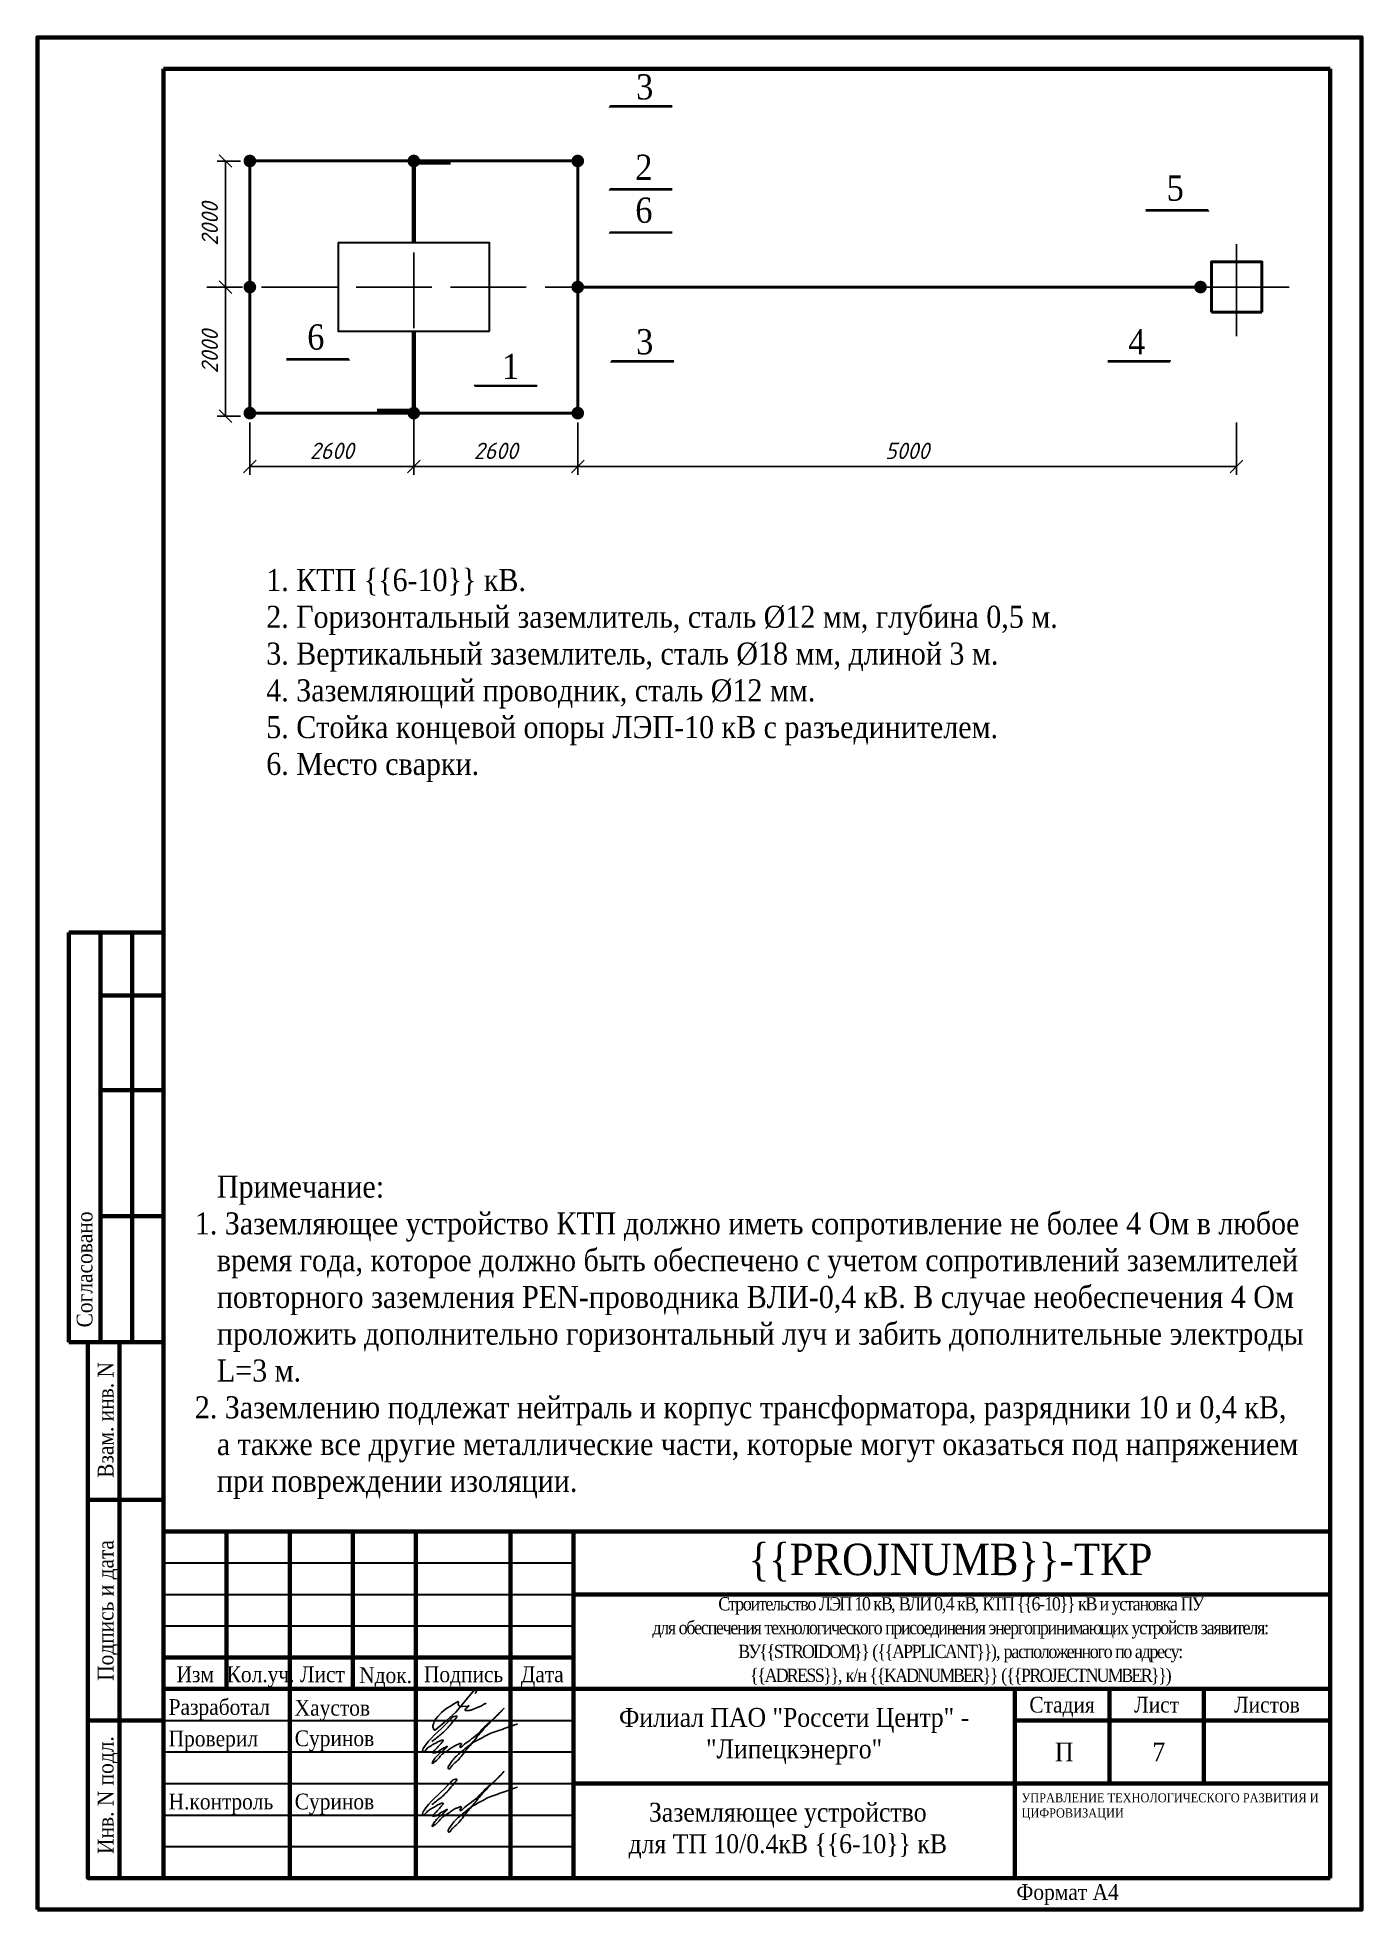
# Model space of a CAD drawing. Header units: millimetres. Extents: x 2248 to 10678, y 3616 to 3926.
# Drawn here: x 7107.9 to 7317.9, y 3616.3 to 3913.3 of the extents above; entities that cross this region are included whole.
import ezdxf
from ezdxf.enums import TextEntityAlignment as Align

# ---------------------------------------------------------------- set-up
doc = ezdxf.new("R2010")
doc.units = ezdxf.units.MM
doc.linetypes.add('ACAD_ISO02W100', pattern=[15, 12, -3])
doc.linetypes.add('BORDER2', pattern=[0.875, 0.25, -0.125, 0.25, -0.125, 0, -0.125])
doc.layers.add('П', color=7, linetype='Continuous')
doc.layers.add('Чертеж', color=7, linetype='Continuous')
doc.styles.add('ESKD1', font='', dxfattribs={"width": 1.2, "oblique": 15})
doc.styles.add('Simplex8', font='Times New Roman.ttf', dxfattribs={"height": 3.5})
doc.styles.add('ГОСТ А накл', font='Times New Roman.ttf', dxfattribs={"width": 0.9})
doc.styles.add('стиль1', font='Times New Roman.ttf', dxfattribs={"width": 0.9})
doc.styles.add('стиль2', font='Times New Roman.ttf', dxfattribs={"width": 0.9, "height": 2.5})
doc.styles.get('ESKD1').set_extended_font_data('GOST type A')
doc.dimstyles.new('GENPLAN', dxfattribs={"dimtxt": 2.6, "dimasz": 4, "dimexe": 1.3, "dimexo": 1.5, "dimgap": 1.2, "dimtad": 1, "dimzin": 0, "dimtxsty": 'ESKD1', "dimtsz": 1, "dimcen": -2, "dimadec": 0, "dimazin": 0, "dimtfac": 0.75, "dimtix": 1, "dimtmove": 0, "dimatfit": 3, "dimfxl": 1, "dimtvp": 1.2, "dimarcsym": 0})

msp = doc.modelspace()

# ---------------------------------------------------------------- texts
at = {"linetype": 'Continuous', "lineweight": 25, "style": 'стиль2', "width": 0.9}
msp.add_text('7', height=3, dxfattribs=at).set_placement((7285.732, 3641.313), align=Align.MIDDLE_CENTER)
at = {"char_height": 4, "style": 'ГОСТ А накл'}
for s, insert, attachment_point in [('3', (7202.837, 3905.45), 4), ('2', (7202.705, 3892.72), 4), ('6', (7202.705, 3885.884), 4), ('3', (7202.837, 3865.016), 4), ('4', (7283.594, 3865.016), 6), ('1', (7181.572, 3861.12), 4)]:
    msp.add_mtext(s, dxfattribs=dict(at, insert=insert, attachment_point=attachment_point))
for s, insert, char_height, width, attachment_point, style in [('5', (7289.7, 3889.384), 4, 10.00688, 6, 'ГОСТ А накл'), ('6', (7153.394, 3865.762), 4, 10.00688, 6, 'ГОСТ А накл'), ('1. КТП \\{\\{6-10\\}\\} кВ.\\P2. Горизонтальный заземлитель, сталь %%C12 мм, глубина 0,5 м.\\P3. Вертикальный заземлитель, сталь %%C18 мм, длиной 3 м.\\P4. Заземляющий проводник, сталь %%C12 мм.\\P5. Стойка концевой опоры ЛЭП-10 кВ с разъединителем.\\P6. Место сварки.', (7144.173, 3812.082), 3.5, 158.33877, 4, 'стиль1'), ('Заземляющее устройство \\Pдля ТП 10/0.4кВ \\{\\{6-10\\}\\} кВ', (7226.884, 3628.813), 3, 70, 5, 'стиль1')]:
    msp.add_mtext(s, dxfattribs=dict(insert=insert, char_height=char_height, width=width, attachment_point=attachment_point, style=style))
at = {"lineweight": 25, "insert": (7221.677, 3707.095), "char_height": 3.5, "width": 177.66355, "attachment_point": 5, "style": 'стиль1'}
msp.add_mtext('\\pxi1,ql;Примечание:\\P\\pi0;1. Заземляющее устройство КТП должно иметь сопротивление не более 4 Ом в любое  \\P\\pl1;время года, которое должно быть обеспечено с учетом сопротивлений заземлителей повторного заземления PEN-проводника ВЛИ-0,4 кВ. В случае необеспечения 4 Ом проложить дополнительно горизонтальный луч и забить дополнительные электроды \\P\\pi1,l0;L=3 м. \\P\\pi0,t4;2. Заземлению подлежат нейтраль и корпус трансформатора, разрядники 10 и 0,4 кВ, \\P\\pl1;а также все другие металлические части, которые могут оказаться под напряжением при повреждении изоляции.', dxfattribs=at)
at = {"layer": 'Чертеж', "lineweight": 25, "attachment_point": 5}
for s, insert, char_height, width, style in [('\\{\\{PROJNUMB\\}\\}-ТКР', (7252.689, 3671.356), 5, 119.88502, 'стиль2'), ('\\pxsm1.0792;{\\T0.85;Строительство ЛЭП 10 кВ, ВЛИ 0,4 кВ, КТП \\{\\{6-10\\}\\} кВ и установка ПУ  \\Pдля обеспечения технологического присоединения энергопринимающих устройств заявителя: \\PВУ\\{\\{STROIDOM\\}\\} (\\{\\{APPLICANT\\}\\}), расположенного по адресу:\\P\\{\\{ADRESS\\}\\}, к/н \\{\\{KADNUMBER\\}\\} (\\{\\{PROJECTNUMBER\\}\\})}', (7254.254, 3658.813), 2.1, 122.73877, 'стиль1'), ('Филиал ПАО "Россети Центр" - "Липецкэнерго"', (7227.884, 3643.813), 3, 70, 'стиль2')]:
    msp.add_mtext(s, dxfattribs=dict(at, insert=insert, char_height=char_height, width=width, style=style))

# ---------------------------------------------------------------- blocks, each defined once
blk = doc.blocks.new('Штамп б')
at = {"lineweight": 70}
for points in [[(20, 0), (8, 0), (8, 85), (20, 85)], [(13, 0), (13, 85)], [(8, 60), (20, 60)], [(8, 25), (20, 25)]]:
    blk.add_lwpolyline(points, dxfattribs=at)
at = {"lineweight": 25, "style": 'Simplex8', "width": 0.9}
for s, p in [('Взам. инв. N', (12.06, 63.49)), ('Подпись и дата', (12.06, 31.28)), ('Инв. N подл.', (12.06, 3.82))]:
    blk.add_text(s, height=2.5, rotation=90, dxfattribs=at).set_placement(p)
blk = doc.blocks.new('A$C5B0935FB')
at = {"lineweight": 70}
for p, q in [((20, 65), (5, 65)), ((5, 0), (5, 65)), ((10, 55), (10, 65)), ((15, 0), (15, 65)), ((20, 0), (20, 65)), ((10, 40), (10, 55)), ((10, 55), (20, 55)), ((10, 20), (10, 40)), ((10, 40), (20, 40)), ((10, 0), (10, 20)), ((10, 20), (20, 20)), ((10, 0), (5, 0)), ((15, 0), (10, 0)), ((20, 0), (15, 0)), ((15, 0), (15, 0))]:
    blk.add_line(p, q, dxfattribs=at)
at = {"lineweight": 25, "style": 'стиль1', "width": 0.9}
blk.add_text('Согласовано', height=2.5, rotation=90, dxfattribs=at).set_placement((8.72, 2.35))
blk = doc.blocks.new('A$C7F1F469D')
at = {"color": 5, "lineweight": 25}
blk.add_spline([(-0.1, 1.78), (1.34, 2.93), (2.75, 4.33), (3.55, 5.31), (3.81, 5.64), (3.86, 5.8), (3.66, 5.81), (3.25, 5.7), (2.89, 5.36), (-1.09, 1.26), (-1.29, 0.98), (-1.47, 0.67), (-1.59, 0.28), (-1.54, 0.16), (-0.98, 0.55), (-0.42, 1.01), (0.34, 1.44), (1.08, 1.86), (1.69, 1.97), (1.62, 1.83), (1.26, 1.37), (0.56, 0.61), (0.16, 0.22), (0, 0), (0.24, -0.04), (0.82, 0.16), (1.44, 0.58), (2.18, 0.95), (2.33, 1.04), (1.93, 0.58), (1.28, 0.02), (0.64, -0.58), (0.1, -1.31), (-0.06, -1.68), (0.13, -1.59), (0.39, -1.41), (1.23, -0.56), (1.62, -0.16), (2.27, 0.27), (2.82, 0.65), (3.41, 1.04), (3.83, 1.25), (4.1, 1.35), (4.33, 1.44), (4.56, 1.45), (4.6, 1.35), (4.48, 1.19), (4.35, 0.92), (4.39, 0.82), (4.59, 0.91), (5.09, 1.34), (6.19, 2.18), (7.41, 3.21), (8.36, 4.22), (9.62, 5.31), (10.99, 6.68), (11.27, 6.98), (9.83, 5.51), (8.6, 4.26), (7.7, 3.28), (7.2, 2.7), (6.74, 2.12), (6.16, 1.41), (5.49, 0.62), (4.74, -0.34), (3.92, -1.29), (3.19, -1.94), (2.91, -2.31), (2.67, -2.58), (2.52, -2.55), (2.49, -2.26), (2.69, -1.9), (3.27, -1.11), (3.8, -0.52), (4.48, 0.07), (5.33, 0.79), (5.97, 1.29), (6.7, 1.77), (7.56, 2.21), (8.83, 2.91), (10.02, 3.35), (11.36, 3.83), (12.55, 4.24), (13.47, 4.57)], degree=3, dxfattribs=at)
blk = doc.blocks.new('Штамп фамилии')
at = {"layer": 'Чертеж', "color": 5, "lineweight": -2}
blk.add_lwpolyline([(47.56, 0.85), (47.63, 0.98), (47.71, 1.12), (47.75, 1.2), (47.79, 1.26), (47.82, 1.32), (47.85, 1.37), (47.85, 1.41), (47.85, 1.5), (47.83, 1.56), (47.8, 1.58), (47.75, 1.59), (47.69, 1.59), (47.65, 1.58), (47.6, 1.56), (47.53, 1.53), (47.47, 1.48), (47.41, 1.42), (47.34, 1.32), (45.35, -1.11), (44.5, -2.12), (43.04, -3.43), (41.29, -4.9), (41.18, -4.96), (41.1, -4.94), (41.06, -4.9), (41.02, -4.83), (40.95, -4.71), (40.89, -4.56), (40.88, -4.4), (40.88, -4.26), (40.91, -4.09), (40.95, -3.94), (40.99, -3.84), (41.05, -3.64), (41.14, -3.44), (41.38, -3.09), (41.64, -2.76), (42.23, -2.17), (42.59, -1.81), (43.05, -1.48), (43.63, -1.13), (44.19, -0.77), (44.85, -0.41), (44.92, -0.44), (44.94, -0.46), (44.95, -0.51), (44.89, -0.87), (44.97, -1.02), (45.03, -1.1), (45.09, -1.13), (45.19, -1.2), (45.35, -1.22), (45.55, -1.22), (46.39, -1.16), (46.48, -1.08), (46.54, -1.05), (46.56, -1.07), (46.57, -1.09), (46.56, -1.13), (46.54, -1.15), (46.53, -1.18), (46.48, -1.21), (46.37, -1.3), (46.01, -1.59), (45.97, -1.66), (45.96, -1.7), (45.96, -1.78), (45.99, -1.81), (46.12, -1.82), (46.26, -1.81), (46.68, -1.81), (46.77, -1.8), (46.92, -1.76), (47.12, -1.67), (48.59, -1.09), (48.75, -0.97), (48.9, -0.86), (49.05, -0.79), (49.15, -0.75), (49.3, -0.69)], dxfattribs=at)
at = {"layer": 'Чертеж', "color": 67, "lineweight": -2, "true_color": 0x727430}
for p in [(40.81, -8.53), (40.81, -18.55)]:
    blk.add_blockref('A$C7F1F469D', p, dxfattribs=at)
at = {"color": 7, "char_height": 2.5, "attachment_point": 4, "style": 'стиль1'}
for s, insert, width in [(' Разработал', (-1.9, -1.68), 17), ('Хаустов', (18.94, -1.81), 20), (' Проверил', (-1.9, -6.68), 17), (' Суринов', (18.1, -6.65), 20), (' Н.контроль', (-1.9, -16.68), 17), (' Суринов', (18.1, -16.68), 20)]:
    blk.add_mtext(s, dxfattribs=dict(at, insert=insert, width=width))
blk = doc.blocks.new('А4 в')
at = {"lineweight": 70}
for p, q in [((1349668.86, 432649.76), (1349668.86, 432362.76)), ((1349853.86, 432649.76), (1349668.86, 432649.76)), ((1349853.86, 432362.76), (1349853.86, 432649.76)), ((1349853.86, 432417.76), (1349668.86, 432417.76)), ((1349668.86, 432417.76), (1349668.86, 432362.76)), ((1349668.86, 432362.76), (1349853.86, 432362.76))]:
    blk.add_line(p, q, dxfattribs=at)
for points in [[(1349678.86, 432417.76), (1349678.86, 432392.76)], [(1349688.86, 432417.76), (1349688.86, 432362.76)], [(1349698.86, 432417.76), (1349698.86, 432392.76)], [(1349708.86, 432417.76), (1349708.86, 432362.76)], [(1349723.86, 432417.76), (1349723.86, 432362.76)], [(1349733.86, 432417.76), (1349733.86, 432362.76)], [(1349733.86, 432407.76), (1349853.86, 432407.76)], [(1349668.86, 432397.76), (1349733.86, 432397.76)], [(1349668.86, 432392.76), (1349853.86, 432392.76)], [(1349803.86, 432392.76), (1349803.86, 432362.76)], [(1349818.86, 432392.76), (1349818.86, 432377.76)], [(1349833.86, 432392.76), (1349833.86, 432377.76)], [(1349803.86, 432387.76), (1349853.86, 432387.76)], [(1349733.86, 432377.76), (1349853.86, 432377.76)]]:
    blk.add_lwpolyline(points, dxfattribs=at)
at = {"lineweight": 30}
for points in [[(1349668.86, 432412.76), (1349733.86, 432412.76)], [(1349668.86, 432407.76), (1349733.86, 432407.76)], [(1349668.86, 432402.76), (1349733.86, 432402.76)], [(1349668.86, 432387.76), (1349733.86, 432387.76)], [(1349668.86, 432382.76), (1349733.86, 432382.76)], [(1349668.86, 432377.76), (1349733.86, 432377.76)], [(1349668.86, 432372.76), (1349733.86, 432372.76)], [(1349668.86, 432367.76), (1349733.86, 432367.76)]]:
    blk.add_lwpolyline(points, dxfattribs=at)
at = {"layer": 'П', "lineweight": 70}
blk.add_lwpolyline([(1349648.86, 432357.76), (1349858.86, 432357.76), (1349858.86, 432654.76), (1349648.86, 432654.76)], close=True, dxfattribs=at)
for name, p in [('A$C5B0935FB', (1349648.86, 432447.76)), ('Штамп фамилии', (1349670.71, 432391.17))]:
    blk.add_blockref(name, p)
at = {"lineweight": 25}
blk.add_blockref('Штамп б', (1349648.86, 432362.76), dxfattribs=at)
at = {"lineweight": 25, "style": 'стиль1', "width": 0.9}
for s, p in [('Изм', (1349670.91, 432393.83)), ('Кол.уч.', (1349678.86, 432393.83)), ('Лист', (1349690.49, 432393.83)), ('Nдок.', (1349699.88, 432393.69)), ('Подпись', (1349710.15, 432393.83)), ('Дата', (1349725.5, 432393.83)), ('Формат А4', (1349804.12, 432359.29))]:
    blk.add_text(s, height=2.5, dxfattribs=at).set_placement(p)
at = {"linetype": 'Continuous', "lineweight": 25, "style": 'стиль2', "width": 0.9}
for s, height, p in [('Стадия', 2.5, (1349811.36, 432390.26)), ('Лист', 2.5, (1349826.36, 432390.26)), ('Листов', 2.5, (1349843.86, 432390.26)), ('П', 3, (1349811.7, 432382.76))]:
    blk.add_text(s, height=height, dxfattribs=at).set_placement(p, align=Align.MIDDLE_CENTER)
at = {"layer": 'Чертеж', "lineweight": 25, "attachment_point": 5, "style": 'стиль2'}
for s, insert, char_height, width in [('Филиал ПАО "Россети Центр" - "Липецкэнерго"', (1349768.86, 432385.26), 3, 70), ('\\pxql;{\\fTimes New Roman|b0|i0|c204|p16;\\H0.8x;УПРАВЛЕНИЕ ТЕХНОЛОГИЧЕСКОГО РАЗВИТИЯ И ЦИФРОВИЗАЦИИ}', (1349832.03, 432374.06), 1.8, 54.1956)]:
    blk.add_mtext(s, dxfattribs=dict(at, insert=insert, char_height=char_height, width=width))
blk = doc.blocks.new('*D57')
at = {"color": 0, "lineweight": -2, "transparency": 16777216}
for p, q in [((7140.07, 3893.71), (7136.41, 3893.71)), ((7138.71, 3892.71), (7136.71, 3894.71)), ((7137.71, 3873.71), (7137.71, 3893.71)), ((7140.07, 3873.71), (7136.41, 3873.71)), ((7138.71, 3872.71), (7136.71, 3874.71))]:
    blk.add_line(p, q, dxfattribs=at)
at = {"layer": 'Defpoints', "color": 0, "transparency": 16777216}
for p in [(7137.71, 3893.71), (7141.57, 3893.71), (7141.57, 3873.71)]:
    blk.add_point(p, dxfattribs=at)
at = {"color": 0, "transparency": 16777216, "insert": (7135.21, 3883.71), "char_height": 2.6, "attachment_point": 5, "rotation": 90, "style": 'ESKD1'}
blk.add_mtext('2000', dxfattribs=at)
blk = doc.blocks.new('*D58')
at = {"color": 0, "lineweight": -2, "transparency": 16777216}
for p, q in [((7140.07, 3873.71), (7136.41, 3873.71)), ((7138.71, 3872.71), (7136.71, 3874.71)), ((7137.71, 3873.71), (7137.71, 3853.21)), ((7140.07, 3853.21), (7136.41, 3853.21)), ((7138.71, 3852.21), (7136.71, 3854.21))]:
    blk.add_line(p, q, dxfattribs=at)
at = {"layer": 'Defpoints', "color": 0, "transparency": 16777216}
for p in [(7141.57, 3873.71), (7137.71, 3853.21), (7141.57, 3853.21)]:
    blk.add_point(p, dxfattribs=at)
at = {"color": 0, "transparency": 16777216, "insert": (7135.21, 3863.46), "char_height": 2.6, "attachment_point": 5, "rotation": 90, "style": 'ESKD1'}
blk.add_mtext('2000', dxfattribs=at)
blk = doc.blocks.new('*D59')
at = {"color": 0, "lineweight": -2, "transparency": 16777216}
for p, q in [((7141.57, 3852.21), (7141.57, 3843.93)), ((7167.57, 3852.21), (7167.57, 3843.93)), ((7140.57, 3844.23), (7142.57, 3846.23)), ((7166.57, 3844.23), (7168.57, 3846.23)), ((7141.57, 3845.23), (7167.57, 3845.23))]:
    blk.add_line(p, q, dxfattribs=at)
at = {"layer": 'Defpoints', "color": 0, "transparency": 16777216}
for p in [(7141.57, 3853.71), (7167.57, 3853.71), (7167.57, 3845.23)]:
    blk.add_point(p, dxfattribs=at)
at = {"color": 0, "transparency": 16777216, "insert": (7154.57, 3847.73), "char_height": 2.6, "attachment_point": 5, "style": 'ESKD1'}
blk.add_mtext('2600', dxfattribs=at)
blk = doc.blocks.new('*D60')
at = {"color": 0, "lineweight": -2, "transparency": 16777216}
for p, q in [((7167.57, 3852.21), (7167.57, 3843.93)), ((7193.57, 3852.21), (7193.57, 3843.93)), ((7166.57, 3844.23), (7168.57, 3846.23)), ((7192.57, 3844.23), (7194.57, 3846.23)), ((7167.57, 3845.23), (7193.57, 3845.23))]:
    blk.add_line(p, q, dxfattribs=at)
at = {"layer": 'Defpoints', "color": 0, "transparency": 16777216}
for p in [(7167.57, 3853.71), (7193.57, 3853.71), (7193.57, 3845.23)]:
    blk.add_point(p, dxfattribs=at)
at = {"color": 0, "transparency": 16777216, "insert": (7180.57, 3847.73), "char_height": 2.6, "attachment_point": 5, "style": 'ESKD1'}
blk.add_mtext('2600', dxfattribs=at)
blk = doc.blocks.new('*D61')
at = {"color": 0, "lineweight": -2, "transparency": 16777216}
for p, q in [((7193.57, 3852.21), (7193.57, 3843.93)), ((7298.07, 3852.21), (7298.07, 3843.93)), ((7192.57, 3844.23), (7194.57, 3846.23)), ((7297.07, 3844.23), (7299.07, 3846.23)), ((7193.57, 3845.23), (7298.07, 3845.23))]:
    blk.add_line(p, q, dxfattribs=at)
at = {"layer": 'Defpoints', "color": 0, "transparency": 16777216}
for p in [(7193.57, 3853.71), (7298.07, 3853.71), (7298.07, 3845.23)]:
    blk.add_point(p, dxfattribs=at)
at = {"color": 0, "transparency": 16777216, "insert": (7245.82, 3847.73), "char_height": 2.6, "attachment_point": 5, "style": 'ESKD1'}
blk.add_mtext('5000', dxfattribs=at)

# ---------------------------------------------------------------- dimensions: what is measured, and where the dimension line sits
for p1, p2, distance, text, picture, middle in [((7141.575, 3873.713), (7141.575, 3893.713), 3.864, '2000', '*D57', (7135.211, 3883.713)), ((7141.575, 3873.713), (7141.575, 3853.213), -3.864, '2000', '*D58', (7135.211, 3863.463)), ((7141.575, 3853.713), (7167.575, 3853.713), -8.483, '2600', '*D59', (7154.575, 3847.73)), ((7167.575, 3853.713), (7193.575, 3853.713), -8.483, '2600', '*D60', (7180.575, 3847.73)), ((7193.575, 3853.713), (7298.075, 3853.713), -8.483, '5000', '*D61', (7245.825, 3847.73))]:
    dim = msp.add_aligned_dim(p1=p1, p2=p2, distance=distance, text=text, dimstyle='GENPLAN')
    dim.commit()
    dim.dimension.update_dxf_attribs({"geometry": picture, "text_midpoint": middle})

# ---------------------------------------------------------------- linework, layer by layer
at = {"linetype": 'ACAD_ISO02W100'}
for p, q in [((7167.575, 3894.213), (7167.575, 3847.888)), ((7200.415, 3873.713), (7134.735, 3873.713))]:
    msp.add_line(p, q, dxfattribs=at)
at = {"lineweight": 70}
for p, q in [((7167.575, 3880.713), (7167.575, 3893.713)), ((7167.575, 3854.091), (7167.575, 3866.713))]:
    msp.add_line(p, q, dxfattribs=at)
at = {"lineweight": 90}
for p, q in [((7167.575, 3893.525), (7173.376, 3893.525)), ((7161.773, 3854.091), (7167.575, 3854.091))]:
    msp.add_line(p, q, dxfattribs=at)
for p, q in [((7298.075, 3880.535), (7298.075, 3865.94)), ((7306.384, 3873.713), (7289.222, 3873.713))]:
    msp.add_line(p, q)
at = {"lineweight": 50}
for p, q in [((7294.075, 3877.713), (7302.075, 3877.713)), ((7194.075, 3873.713), (7292.348, 3873.713)), ((7302.075, 3869.713), (7294.075, 3869.713))]:
    msp.add_line(p, q, dxfattribs=at)
for points in [[(7193.575, 3893.713, 0, 0, 0), (7198.567, 3902.378, 0.4, 0.4, 0), (7208.567, 3902.378, 0.4, 0.4, 0)], [(7193.575, 3880.549, 0, 0, 0), (7198.567, 3889.214, 0.4, 0.4, 0), (7208.567, 3889.214, 0.4, 0.4, 0)], [(7298.651, 3877.213, 0, 0, 0), (7293.658, 3885.878, 0.4, 0.4, 0), (7283.658, 3885.878, 0.4, 0.4, 0)], [(7193.575, 3873.713, 0, 0, 0), (7198.567, 3882.378, 0.4, 0.4, 0), (7208.567, 3882.378, 0.4, 0.4, 0)], [(7292.597, 3873.28, 0, 0, 0), (7287.605, 3861.944, 0.4, 0.4, 0), (7277.605, 3861.944, 0.4, 0.4, 0)], [(7172.15, 3866.713, 0, 0, 0), (7177.142, 3858.048, 0.4, 0.4, 0), (7187.142, 3858.048, 0.4, 0.4, 0)], [(7162.349, 3853.591, 0, 0, 0), (7157.356, 3862.256, 0.4, 0.4, 0), (7147.356, 3862.256, 0.4, 0.4, 0)], [(7193.825, 3853.28, 0, 0, 0), (7198.817, 3861.944, 0.4, 0.4, 0), (7208.817, 3861.944, 0.4, 0.4, 0)]]:
    msp.add_lwpolyline(points, format="xyseb")
at = {"linetype": 'BORDER2', "lineweight": 50, "const_width": 1}
for points in [[(7141.075, 3893.713, 1), (7142.075, 3893.713, 1)], [(7167.075, 3893.713, 1), (7168.075, 3893.713, 1)], [(7193.075, 3893.713, 1), (7194.075, 3893.713, 1)], [(7141.075, 3873.713, 1), (7142.075, 3873.713, 1)], [(7193.075, 3873.713, 1), (7194.075, 3873.713, 1)], [(7291.848, 3873.713, 1), (7292.848, 3873.713, 1)], [(7141.075, 3853.713, 1), (7142.075, 3853.713, 1)], [(7167.075, 3853.713, 1), (7168.075, 3853.713, 1)], [(7193.075, 3853.713, 1), (7194.075, 3853.713, 1)]]:
    msp.add_lwpolyline(points, format="xyb", close=True, dxfattribs=at)
at = {"lineweight": 50}
for points in [[(7141.575, 3893.713), (7141.575, 3853.713), (7193.575, 3853.713), (7193.575, 3893.713)], [(7294.075, 3873.713), (7294.075, 3873.713), (7294.075, 3877.713), (7294.075, 3877.713)], [(7302.075, 3873.713), (7302.075, 3873.713), (7302.075, 3877.713), (7302.075, 3877.713)], [(7294.075, 3869.713), (7294.075, 3869.713), (7294.075, 3873.713), (7294.075, 3873.713)], [(7302.075, 3869.713), (7302.075, 3869.713), (7302.075, 3873.713), (7302.075, 3873.713)]]:
    msp.add_lwpolyline(points, close=True, dxfattribs=at)
at = {"lineweight": 30}
msp.add_lwpolyline([(7179.575, 3866.713), (7179.575, 3880.713), (7155.575, 3880.713), (7155.575, 3866.713)], close=True, dxfattribs=at)
at = {"layer": 'П', "lineweight": 70}
msp.add_lwpolyline([(7107.884, 3616.313), (7317.884, 3616.313), (7317.884, 3913.313), (7107.884, 3913.313)], close=True, dxfattribs=at)

# ---------------------------------------------------------------- block references
msp.add_blockref('А4 в', (-1342540.973, -428741.446))

msp.set_redraw_order([(e.dxf.handle, doc.entitydb.next_handle()) for e in msp.query("TEXT MTEXT ATTDEF DIMENSION ARC_DIMENSION")])  # texts and dimensions are drawn at this point

doc.saveas('drawing.dxf')
